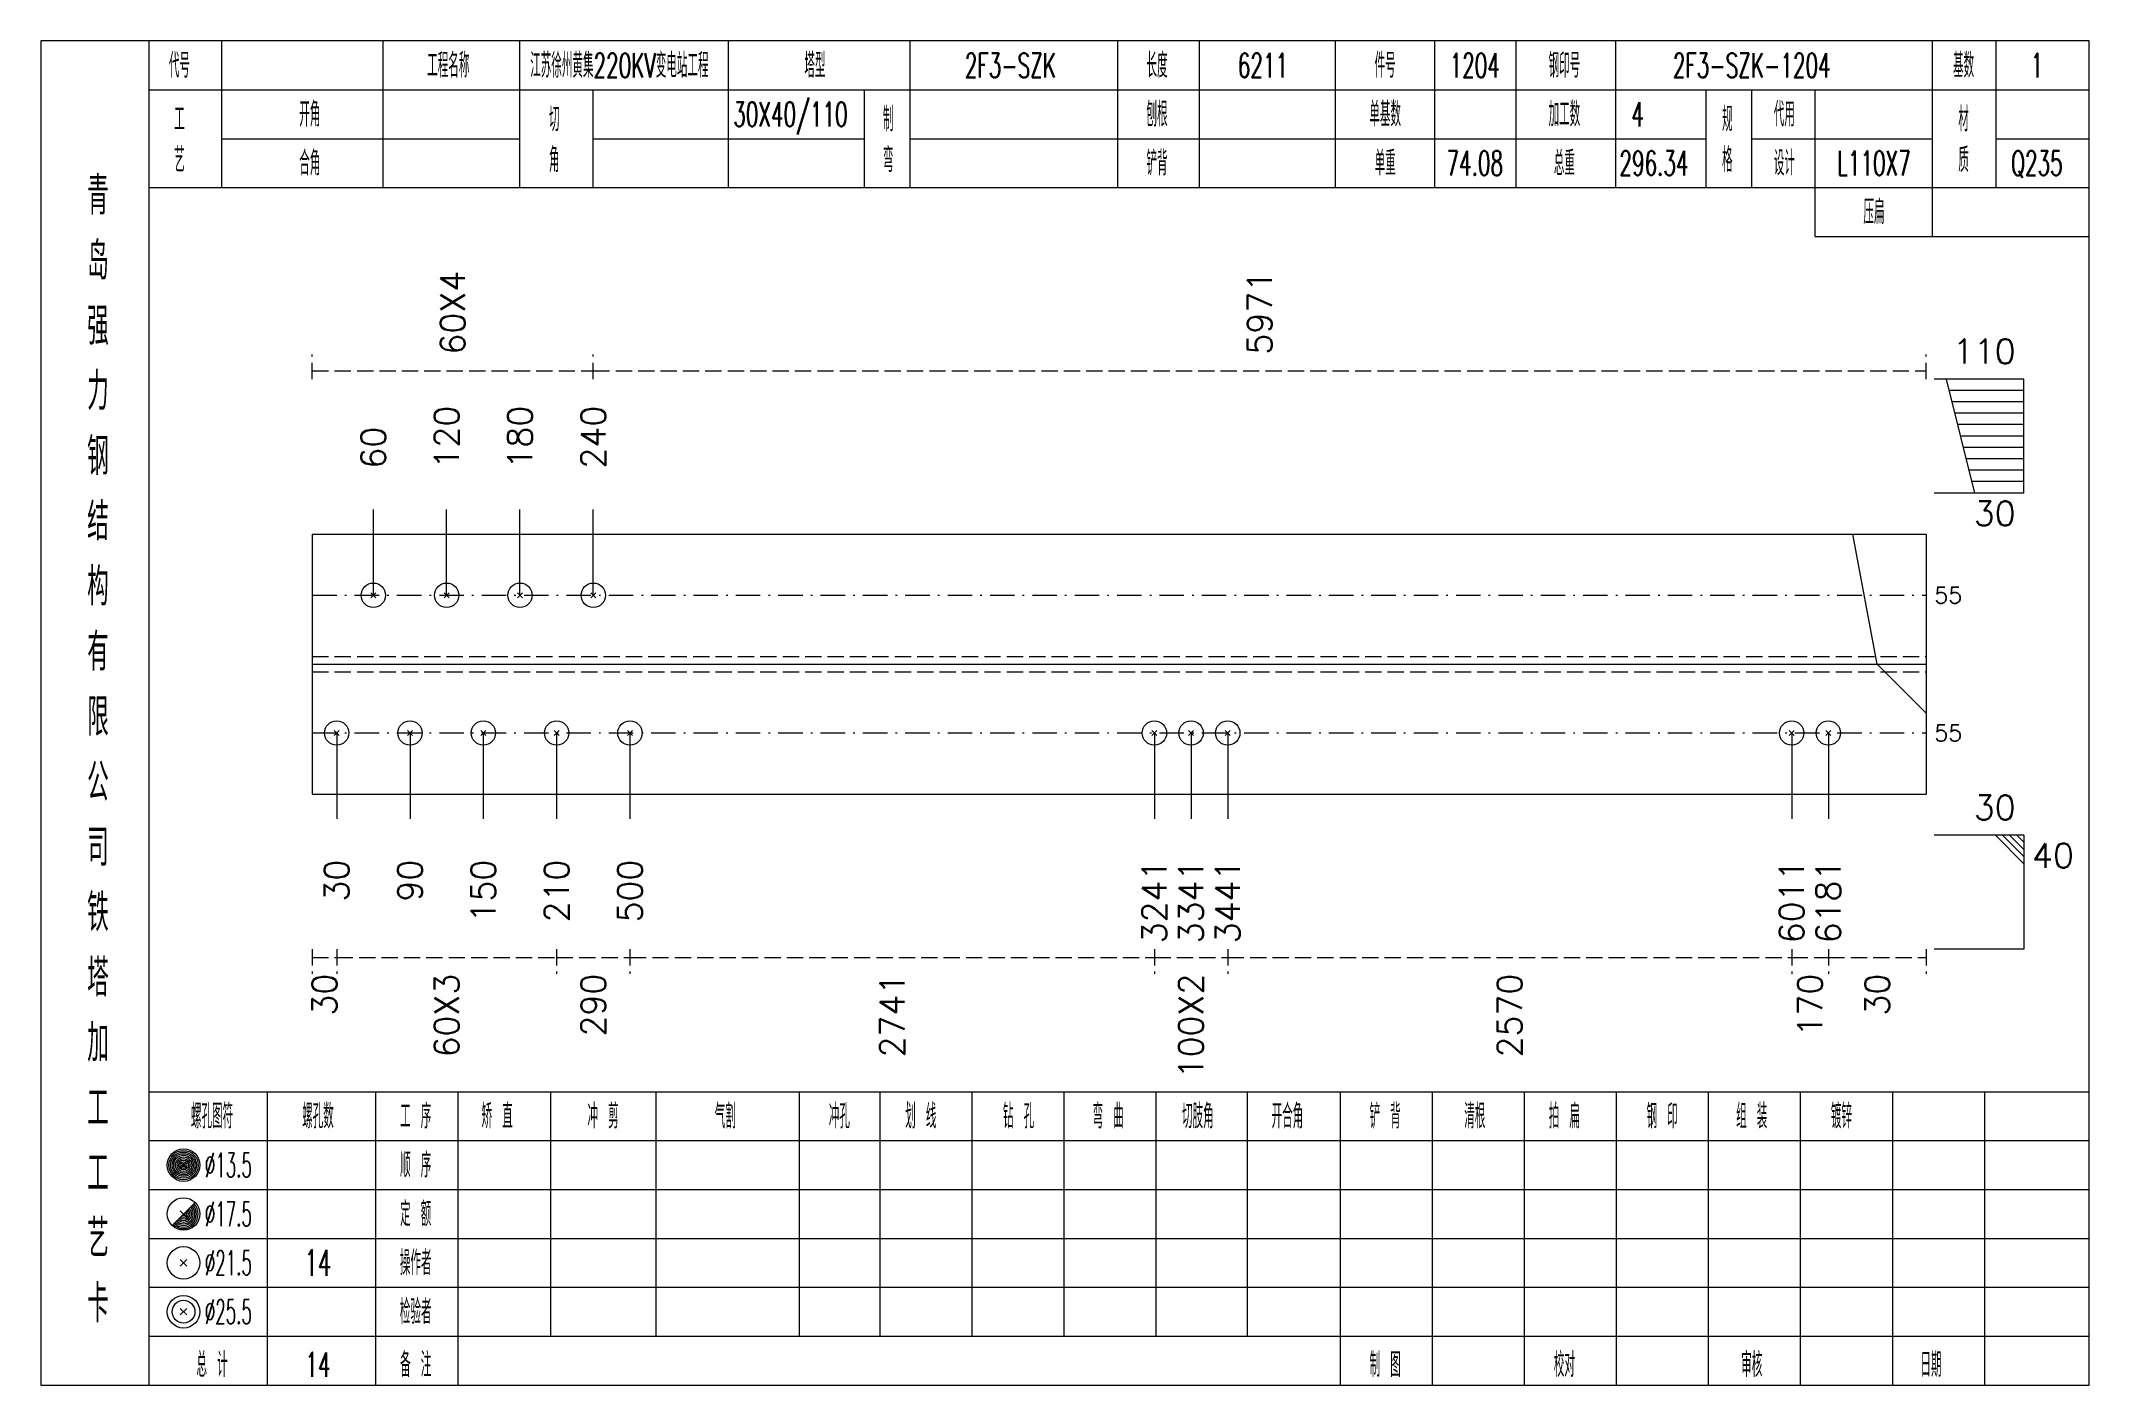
# Model space of a CAD drawing. Extents: x 0 to 4623, y -1159 to 4890.
# Drawn here: x 2491.2 to 2742.6, y 675 to 840 of the extents above; entities that cross this region are included whole.
import ezdxf
from ezdxf.enums import TextEntityAlignment as Align

# ---------------------------------------------------------------- set-up
doc = ezdxf.new("R2010")
doc.units = 0
doc.header["$MEASUREMENT"] = 0
doc.linetypes.add('一点画线', pattern=[5.2, 3, -1, 0.2, -1])
doc.linetypes.add('虚线', pattern=[2.75, 2, -0.75])
doc.layers.get('0').update_dxf_attribs({"linetype": 'CONTINUOUS', "lineweight": 25})
for name, color, linetype, lineweight in [('1', 7, 'CONTINUOUS', 25), ('4', 7, 'CONTINUOUS', 25), ('5', 7, 'CONTINUOUS', 25)]:
    doc.layers.add(name, color=color, linetype=linetype, lineweight=lineweight)
doc.styles.get("Standard").update_dxf_attribs({"font": 'simplex.shx', "width": 0.7, "height": 3, "bigfont": 'gbhzfs.shx'})

msp = doc.modelspace()

# ---------------------------------------------------------------- texts
at = {"color": 8, "linetype": 'Continuous', "lineweight": 9}
for s, p in [('60X4', (2541.75, 801.5)), ('5971', (2640.8, 801.5))]:
    msp.add_text(s, height=3, rotation=90, dxfattribs=at).set_placement(p, align=Align.MIDDLE_LEFT)
at = {"color": 7, "linetype": 'Continuous', "lineweight": 13}
for s, p in [('110', (2733.6, 799.5)), ('30', (2733.6, 743.5))]:
    msp.add_text(s, height=3, dxfattribs=at).set_placement(p, align=Align.BOTTOM_RIGHT)
for s, p in [('120', (2541, 787.5)), ('180', (2550, 787.5)), ('240', (2559, 787.5)), ('60', (2532, 787.5))]:
    msp.add_text(s, height=3, rotation=90, dxfattribs=at).set_placement(p, align=Align.MIDDLE_LEFT)
msp.add_text('30', height=3, dxfattribs=at).set_placement((2733.6, 783.5), align=Align.TOP_RIGHT)
for p in [(2723.6, 771.955), (2723.6, 755.045)]:
    msp.add_text('55', height=2, dxfattribs=at).set_placement(p, align=Align.MIDDLE_LEFT)
msp.add_text('40', height=3, dxfattribs=at).set_placement((2735.6, 741.5), align=Align.TOP_LEFT)
at = {"color": 8, "linetype": 'Continuous', "lineweight": 9}
for s, p in [('30', (2526, 725.5)), ('60X3', (2541, 725.5)), ('290', (2559, 725.5)), ('2741', (2595.686, 725.5)), ('100X2', (2632.372, 725.5)), ('2570', (2671.486, 725.5)), ('170', (2708.35, 725.5)), ('30', (2716.6, 725.5))]:
    msp.add_text(s, height=3, rotation=90, dxfattribs=at).set_placement(p, align=Align.MIDDLE_RIGHT)
at = {"layer": '1', "color": 7, "linetype": 'Continuous', "lineweight": 13}
for s, p in [('30', (2527.5, 739.5)), ('90', (2536.5, 739.5)), ('150', (2545.5, 739.5)), ('210', (2554.5, 739.5)), ('500', (2563.5, 739.5)), ('3241', (2627.872, 739.5)), ('3341', (2632.372, 739.5)), ('3441', (2636.872, 739.5)), ('6011', (2706.1, 739.5)), ('6181', (2710.6, 739.5))]:
    msp.add_text(s, height=3, rotation=90, dxfattribs=at).set_placement(p, align=Align.MIDDLE_RIGHT)
at = {"layer": '4', "color": 1, "linetype": 'Continuous', "lineweight": 13}
for s, height, width, p in [('代号', 3, 0.6, (2508.2, 837)), ('工程名称', 3, 0.6, (2541.2, 837)), ('江苏徐州黄集220KV变电站工程', 3, 0.6, (2562.2, 837)), ('塔型', 3, 0.6, (2586.2, 837)), ('2F3-SZK', 3, 0.6, (2610.2, 837)), ('长度', 3, 0.6, (2628.2, 837)), ('6211', 3, 0.6, (2641.2, 837)), ('件号', 3, 0.6, (2656.2, 837)), ('1204', 3, 0.6, (2667.2, 837)), ('钢印号', 3, 0.6, (2678.2, 837)), ('2F3-SZK-1204', 3, 0.6, (2701.2, 837)), ('基数', 3, 0.6, (2727.2, 837)), ('1', 3, 0.6, (2736.2, 837)), ('开角', 3, 0.6, (2524.2, 831)), ('30X40/110', 3, 0.6, (2583.2, 831)), ('制', 3, 0.6, (2595.2, 830.4)), ('刨根', 3, 0.6, (2628.2, 831)), ('单基数', 3, 0.6, (2656.2, 831)), ('加工数', 3, 0.6, (2678.2, 831)), ('4', 3, 0.6, (2687.2, 831)), ('规', 3, 0.6, (2698.2, 830.4)), ('代用', 3, 0.6, (2705.2, 831)), ('材', 3, 0.6, (2727.2, 830.4)), ('工', 3, 0.6, (2508.2, 830.4)), ('切', 3, 0.6, (2554.2, 830.4)), ('艺', 3, 0.6, (2508.2, 825.4)), ('角', 3, 0.6, (2554.2, 825.4)), ('弯', 3, 0.6, (2595.2, 825.4)), ('格', 3, 0.6, (2698.2, 825.4)), ('质', 3, 0.6, (2727.2, 825.4)), ('合角', 3, 0.6, (2524.2, 825)), ('铲背', 3, 0.6, (2628.2, 825)), ('单重', 3, 0.6, (2656.2, 825)), ('74.08', 3, 0.6, (2667.2, 825)), ('总重', 3, 0.6, (2678.2, 825)), ('296.34', 3, 0.6, (2689.2, 825)), ('设计', 3, 0.6, (2705.2, 825)), ('L110X7', 3, 0.6, (2716.2, 825)), ('Q235', 3, 0.6, (2736.2, 825)), ('青', 4.6, 0.8, (2498.2, 821)), ('压扁', 3, 0.6, (2716.2, 819)), ('岛', 4.6, 0.8, (2498.2, 813)), ('强', 4.6, 0.8, (2498.2, 805)), ('力', 4.6, 0.8, (2498.2, 797)), ('钢', 4.6, 0.8, (2498.2, 789)), ('结', 4.6, 0.8, (2498.2, 781)), ('构', 4.6, 0.8, (2498.2, 773)), ('有', 4.6, 0.8, (2498.2, 765)), ('限', 4.6, 0.8, (2498.2, 757)), ('公', 4.6, 0.8, (2498.2, 749)), ('司', 4.6, 0.8, (2498.2, 741)), ('铁', 4.6, 0.8, (2498.2, 733)), ('塔', 4.6, 0.8, (2498.2, 725)), ('加', 4.6, 0.8, (2498.2, 717)), ('工', 4.6, 0.8, (2498.2, 709)), ('螺孔图符', 3, 0.6, (2512.2, 708)), ('螺孔数', 3, 0.6, (2525.2, 708)), ('工 序', 3, 0.6, (2537.2, 708)), ('矫 直', 3, 0.6, (2547.2, 708)), ('冲 剪', 3, 0.6, (2560.2, 708)), ('气割', 3, 0.6, (2575.2, 708)), ('冲孔', 3, 0.6, (2589.2, 708)), ('划 线', 3, 0.6, (2599.2, 708)), ('钻 孔', 3, 0.6, (2611.2, 708)), ('弯 曲', 3, 0.6, (2622.2, 708)), ('切肢角', 3, 0.6, (2633.2, 708)), ('开合角', 3, 0.6, (2644.2, 708)), ('铲 背', 3, 0.6, (2656.2, 708)), ('清根', 3, 0.6, (2667.2, 708)), ('拍 扁', 3, 0.6, (2678.2, 708)), ('钢 印', 3, 0.6, (2690.2, 708)), ('组 装', 3, 0.6, (2701.2, 708)), ('镀锌', 3, 0.6, (2712.2, 708)), ('工', 4.6, 0.8, (2498.2, 701)), ('%%C13.5', 3, 0.5, (2514.2, 702)), ('顺 序', 3, 0.6, (2537.2, 702)), ('%%C17.5', 3, 0.5, (2514.2, 696)), ('定 额', 3, 0.6, (2537.2, 696)), ('艺', 4.6, 0.8, (2498.2, 693)), ('%%C21.5', 3, 0.5, (2514.2, 690)), ('14', 3.2, 0.6, (2525.2, 690)), ('操作者', 3, 0.6, (2537.2, 690)), ('卡', 4.6, 0.8, (2498.2, 685)), ('%%C25.5', 3, 0.5, (2514.2, 684)), ('检验者', 3, 0.6, (2537.2, 684)), ('总 计', 3, 0.6, (2512.2, 677.5)), ('14', 3, 0.6, (2525.2, 677.5)), ('备 注', 3, 0.6, (2537.2, 677.5)), ('制 图', 3, 0.6, (2656.2, 677.5)), ('校对', 3, 0.6, (2678.2, 677.5)), ('审核', 3, 0.6, (2701.2, 677.5)), ('日期', 3, 0.6, (2723.2, 677.5))]:
    msp.add_text(s, height=height, dxfattribs=dict(at, width=width)).set_placement(p, align=Align.MIDDLE_CENTER)

# ---------------------------------------------------------------- blocks, each defined once
blk = doc.blocks.new('孔21.5')
at = {"layer": '5', "color": 7, "linetype": 'Continuous', "lineweight": 13}
for p, q in [((-0.2, -0.2), (0.2, 0.2)), ((-0.2, 0.2), (0.2, -0.2))]:
    blk.add_line(p, q, dxfattribs=at)
blk.add_circle((0, 0), 1, dxfattribs=at)

# ---------------------------------------------------------------- linework, layer by layer
at = {"color": 8, "linetype": '虚线', "lineweight": 9}
for p, q in [((2524.5, 798.5), (2524.5, 801.5)), ((2524.5, 799.5), (2559, 799.5)), ((2559, 798.5), (2559, 801.5)), ((2559, 798.5), (2559, 801.5)), ((2559, 799.5), (2722.6, 799.5)), ((2722.6, 798.5), (2722.6, 801.5)), ((2524.5, 728.5), (2524.5, 725.5)), ((2524.5, 727.5), (2527.5, 727.5)), ((2527.5, 728.5), (2527.5, 725.5)), ((2527.5, 728.5), (2527.5, 725.5)), ((2527.5, 727.5), (2554.5, 727.5)), ((2554.5, 728.5), (2554.5, 725.5)), ((2554.5, 728.5), (2554.5, 725.5)), ((2554.5, 727.5), (2563.5, 727.5)), ((2563.5, 728.5), (2563.5, 725.5)), ((2563.5, 728.5), (2563.5, 725.5)), ((2563.5, 727.5), (2627.872, 727.5)), ((2627.872, 728.5), (2627.872, 725.5)), ((2627.872, 728.5), (2627.872, 725.5)), ((2627.872, 727.5), (2636.872, 727.5)), ((2636.872, 728.5), (2636.872, 725.5)), ((2636.872, 728.5), (2636.872, 725.5)), ((2636.872, 727.5), (2706.1, 727.5)), ((2706.1, 728.5), (2706.1, 725.5)), ((2706.1, 728.5), (2706.1, 725.5)), ((2706.1, 727.5), (2710.6, 727.5)), ((2710.6, 728.5), (2710.6, 725.5)), ((2710.6, 728.5), (2710.6, 725.5)), ((2710.6, 727.5), (2722.6, 727.5)), ((2722.6, 728.5), (2722.6, 725.5))]:
    msp.add_line(p, q, dxfattribs=at)
at = {"color": 7, "linetype": 'Continuous', "lineweight": 13}
for p, q in [((2734.6, 798.5), (2723.6, 798.5)), ((2728.6, 784.5), (2725.1, 798.5)), ((2734.6, 797.1), (2725.45, 797.1)), ((2734.6, 784.5), (2734.6, 798.5)), ((2734.6, 795.7), (2725.8, 795.7)), ((2734.6, 794.3), (2726.15, 794.3)), ((2734.6, 792.9), (2726.5, 792.9)), ((2734.6, 791.5), (2726.85, 791.5)), ((2734.6, 790.1), (2727.2, 790.1)), ((2734.6, 788.7), (2727.55, 788.7)), ((2734.6, 787.3), (2727.9, 787.3)), ((2734.6, 784.5), (2723.6, 784.5)), ((2734.6, 785.9), (2728.25, 785.9)), ((2532, 771.955), (2532, 782.5)), ((2541, 771.955), (2541, 782.5)), ((2550, 771.955), (2550, 782.5)), ((2559, 771.955), (2559, 782.5)), ((2716.6, 763.5), (2713.6, 779.455)), ((2722.6, 757.5), (2716.6, 763.5)), ((2527.5, 755.045), (2527.5, 744.5)), ((2536.5, 755.045), (2536.5, 744.5)), ((2545.5, 755.045), (2545.5, 744.5)), ((2554.5, 755.045), (2554.5, 744.5)), ((2563.5, 755.045), (2563.5, 744.5)), ((2627.872, 755.045), (2627.872, 744.5)), ((2632.372, 755.045), (2632.372, 744.5)), ((2636.872, 755.045), (2636.872, 744.5)), ((2706.1, 755.045), (2706.1, 744.5)), ((2710.6, 755.045), (2710.6, 744.5)), ((2734.6, 742.5), (2723.6, 742.5)), ((2731.1, 742.5), (2734.6, 739)), ((2731.975, 742.5), (2734.6, 739.875)), ((2732.85, 742.5), (2734.6, 740.75)), ((2733.725, 742.5), (2734.6, 741.625)), ((2734.6, 742.5), (2734.6, 728.5)), ((2734.6, 728.5), (2723.6, 728.5))]:
    msp.add_line(p, q, dxfattribs=at)
at = {"color": 7, "linetype": 'Continuous', "lineweight": 18}
for p, q in [((2524.5, 779.455), (2524.5, 747.545)), ((2524.5, 779.455), (2722.6, 779.455)), ((2722.6, 779.455), (2722.6, 747.545)), ((2524.5, 763.5), (2722.6, 763.5))]:
    msp.add_line(p, q, dxfattribs=at)
at = {"color": 3, "linetype": '一点画线', "lineweight": 13}
for p, q in [((2524.5, 771.955), (2722.6, 771.955)), ((2524.5, 755.045), (2722.6, 755.045))]:
    msp.add_line(p, q, dxfattribs=at)
at = {"color": 1, "linetype": '虚线', "lineweight": 18}
for p, q in [((2524.5, 764.455), (2722.6, 764.455)), ((2524.5, 762.545), (2722.6, 762.545))]:
    msp.add_line(p, q, dxfattribs=at)
at = {"layer": '1', "color": 7, "linetype": 'Continuous', "lineweight": 18}
msp.add_line((2524.5, 747.545), (2722.6, 747.545), dxfattribs=at)
at = {"layer": '4', "color": 1, "linetype": 'Continuous', "lineweight": 18}
for p, q in [((2504.5, 675), (2504.5, 840)), ((2513.4, 822), (2513.4, 840)), ((2533.2, 822), (2533.2, 840)), ((2550, 822), (2550, 840)), ((2575.6, 822), (2575.6, 840)), ((2597.9, 822), (2597.9, 840)), ((2623.4, 822), (2623.4, 840)), ((2633.4, 822), (2633.4, 840)), ((2650.1, 822), (2650.1, 840)), ((2662.3, 822), (2662.3, 840)), ((2672.3, 822), (2672.3, 840)), ((2684.5, 822), (2684.5, 840)), ((2723.4, 816), (2723.4, 840)), ((2731.2, 822), (2731.2, 840)), ((2504.5, 834), (2742.6, 834)), ((2559, 822), (2559, 834)), ((2592.3, 822), (2592.3, 834)), ((2695.6, 822), (2695.6, 834)), ((2701.2, 822), (2701.2, 834)), ((2709, 816), (2709, 834)), ((2513.4, 828), (2550, 828)), ((2559, 828), (2592.3, 828)), ((2597.9, 828), (2695.6, 828)), ((2701.2, 828), (2723.4, 828)), ((2731.2, 828), (2742.6, 828)), ((2504.5, 822), (2742.6, 822)), ((2709, 816), (2742.6, 816)), ((2504.5, 711), (2742.6, 711)), ((2519, 675), (2519, 711)), ((2532.3, 675), (2532.3, 711)), ((2542.4, 675), (2542.4, 711)), ((2553.8, 681), (2553.8, 711)), ((2566.7, 681), (2566.7, 711)), ((2584.3, 681), (2584.3, 711)), ((2594.2, 681), (2594.2, 711)), ((2605.5, 681), (2605.5, 711)), ((2616.8, 681), (2616.8, 711)), ((2628.1, 681), (2628.1, 711)), ((2639.3, 681), (2639.3, 711)), ((2650.7, 681), (2650.7, 711)), ((2662, 681), (2662, 711)), ((2673.3, 681), (2673.3, 711)), ((2684.6, 681), (2684.6, 711)), ((2695.9, 681), (2695.9, 711)), ((2707.2, 681), (2707.2, 711)), ((2718.5, 681), (2718.5, 711)), ((2729.8, 681), (2729.8, 711)), ((2504.5, 705), (2742.6, 705)), ((2504.5, 699), (2742.6, 699)), ((2504.5, 693), (2742.6, 693)), ((2504.5, 687), (2742.6, 687)), ((2504.5, 681), (2742.6, 681)), ((2650.7, 675), (2650.7, 681)), ((2662, 675), (2662, 681)), ((2673.3, 675), (2673.3, 681)), ((2684.6, 675), (2684.6, 681)), ((2695.9, 675), (2695.9, 681)), ((2707.2, 675), (2707.2, 681)), ((2718.5, 675), (2718.5, 681)), ((2729.8, 675), (2729.8, 681))]:
    msp.add_line(p, q, dxfattribs=at)
at = {"layer": '4', "color": 7, "linetype": 'Continuous', "lineweight": 13}
for p, q in [((2508.5, 701.8), (2508.9, 702.2)), ((2508.9, 701.8), (2508.5, 702.2)), ((2507.286, 694.586), (2510.114, 697.414)), ((2508.3, 696.4), (2509.1, 695.6)), ((2508.3, 689.6), (2509.1, 690.4)), ((2508.3, 690.4), (2509.1, 689.6)), ((2508.3, 683.6), (2509.1, 684.4)), ((2508.3, 684.4), (2509.1, 683.6))]:
    msp.add_line(p, q, dxfattribs=at)
at = {"layer": '4', "color": 1, "linetype": 'Continuous', "lineweight": 18}
msp.add_lwpolyline([(2491.2, 840), (2491.2, 675), (2742.6, 675), (2742.6, 840)], close=True, dxfattribs=at)
at = {"layer": '4', "color": 7, "linetype": 'Continuous', "lineweight": 13}
for centre, radius in [((2508.7, 702), 2), ((2508.7, 702), 1.8), ((2508.7, 702), 1.6), ((2508.7, 702), 1.4), ((2508.7, 702), 1.2), ((2508.7, 702), 1), ((2508.7, 702), 0.8), ((2508.7, 702), 0.6), ((2508.7, 702), 0.4), ((2508.7, 702), 0.2), ((2508.7, 696), 2), ((2508.7, 690), 2), ((2508.7, 684), 2), ((2508.7, 684), 1.4)]:
    msp.add_circle(centre, radius, dxfattribs=at)
for radius in [1.8, 1.6, 1.4, 1.2, 1, 0.8, 0.6, 0.4, 0.2]:
    msp.add_arc((2508.7, 696), radius, 225, 45, dxfattribs=at)

# ---------------------------------------------------------------- block references
at = {"color": 7, "linetype": 'Continuous', "lineweight": 13, "xscale": 1.5, "yscale": 1.5, "zscale": 1.5}
for p in [(2532, 771.955), (2541, 771.955), (2550, 771.955), (2559, 771.955)]:
    msp.add_blockref('孔21.5', p, dxfattribs=at)
at = {"layer": '1', "color": 7, "linetype": 'Continuous', "lineweight": 13, "xscale": 1.5, "yscale": 1.5, "zscale": 1.5}
for p in [(2527.5, 755.045), (2536.5, 755.045), (2545.5, 755.045), (2554.5, 755.045), (2563.5, 755.045), (2627.872, 755.045), (2632.372, 755.045), (2636.872, 755.045), (2706.1, 755.045), (2710.6, 755.045)]:
    msp.add_blockref('孔21.5', p, dxfattribs=at)

msp.set_redraw_order([(e.dxf.handle, doc.entitydb.next_handle()) for e in msp.query("TEXT MTEXT ATTDEF DIMENSION ARC_DIMENSION")])  # texts and dimensions are drawn at this point

doc.saveas('drawing.dxf')
